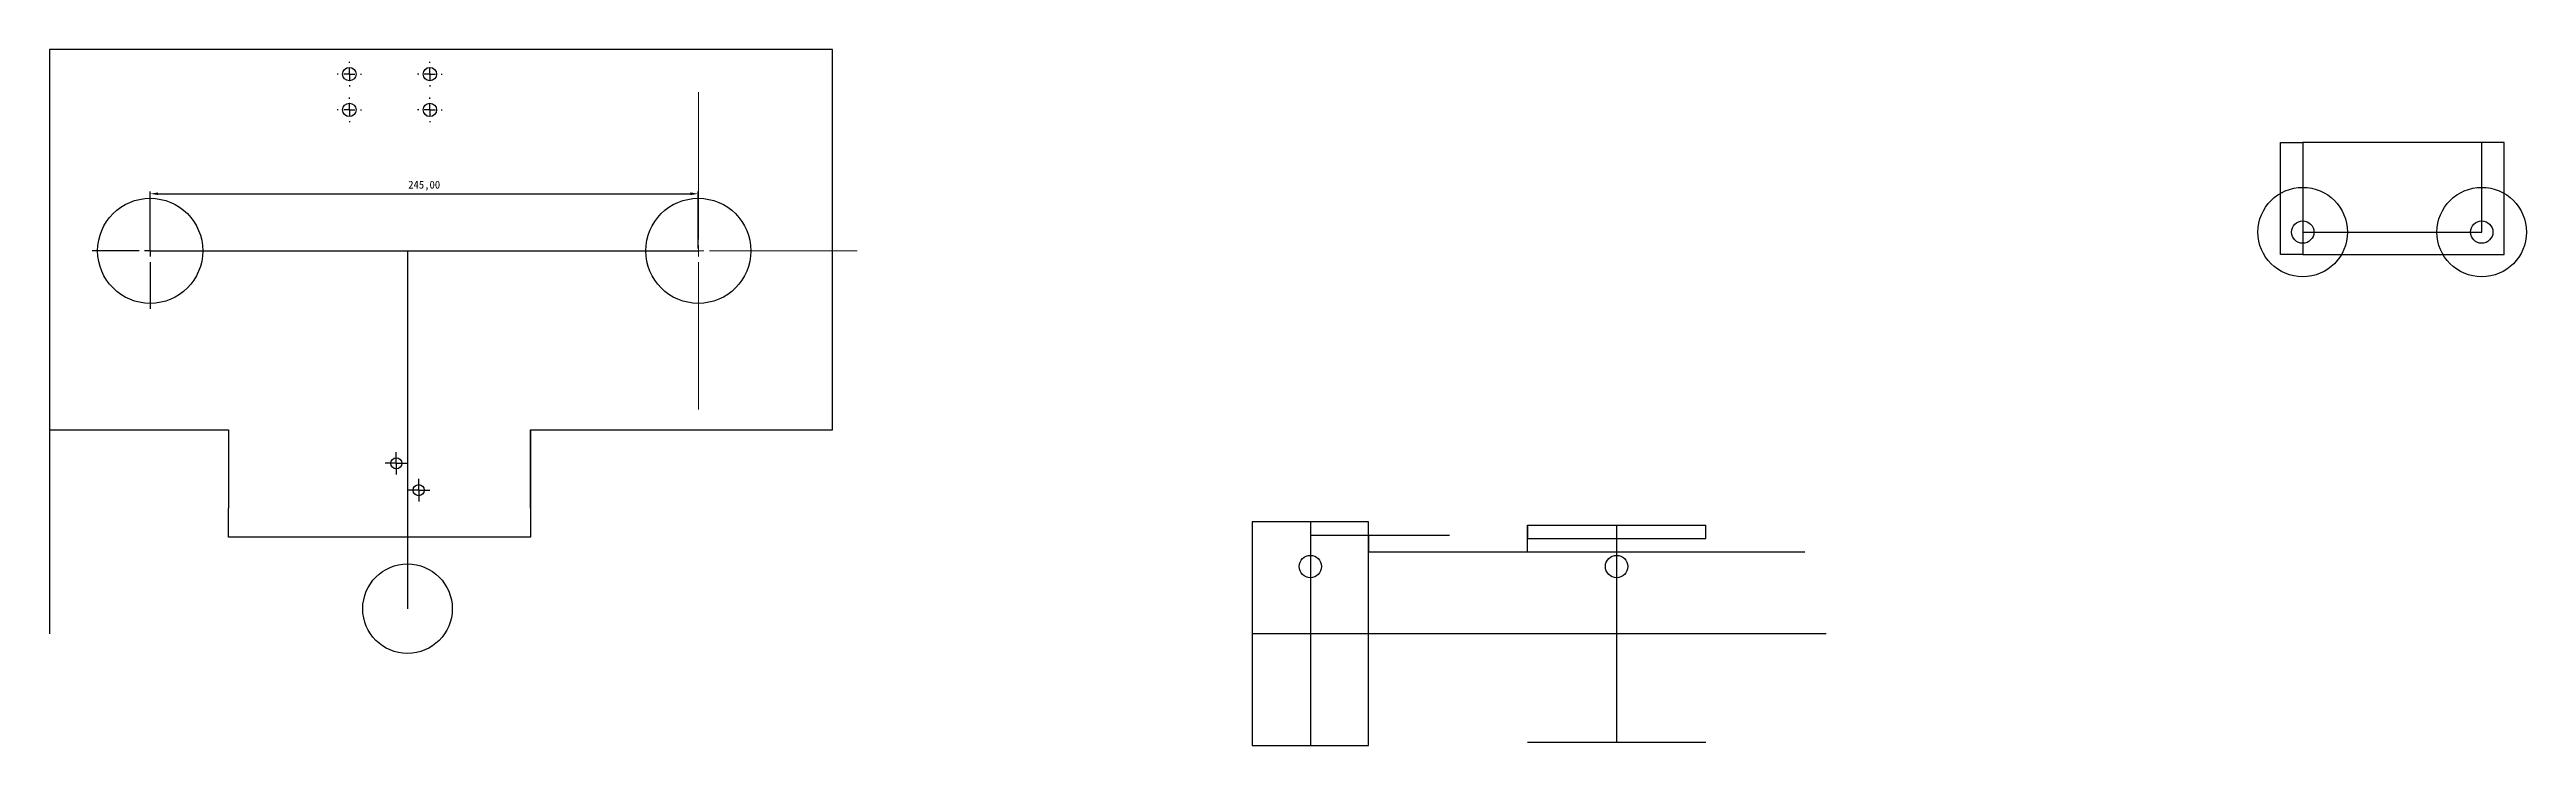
# Model space of a CAD drawing. Header units: millimetres. Extents: x 1 to 4048, y -393 to 1512.
# Drawn here: x 2258 to 3365, y 1201 to 1512 of the extents above; entities that cross this region are included whole.
import ezdxf

# ---------------------------------------------------------------- set-up
doc = ezdxf.new("R2010")
doc.units = ezdxf.units.MM
doc.header["$PDSIZE"] = -1
doc.layers.add('10', color=7, linetype='Continuous')
doc.dimstyles.new('ISO-25', dxfattribs={"dimtxt": 2.5, "dimasz": 2.5, "dimexe": 1.25, "dimexo": 0.625, "dimtad": 1, "dimtxsty": 'Standard', "dimcen": 2.5, "dimadec": 0, "dimazin": 0, "dimtfac": 1, "dimtmove": 0, "dimatfit": 3, "dimfxl": 1, "dimarcsym": 0})

msp = doc.modelspace()

# ---------------------------------------------------------------- blocks, each defined once
blk = doc.blocks.new('SW_CENTERMARKSYMBOL_0')
at = {"color": 0, "linetype": 'Continuous', "lineweight": 18}
for p, q in [((0, 5), (0, 71)), ((-5, 0), (-71, 0)), ((0, 0), (-2.5, 0)), ((0, 0), (0, 2.5)), ((0, 0), (0, -2.5)), ((0, 0), (2.5, 0)), ((5, 0), (71, 0)), ((0, -5), (0, -71))]:
    blk.add_line(p, q, dxfattribs=at)
blk = doc.blocks.new('SW_CENTERMARKSYMBOL_1')
at = {"layer": '10', "color": 0}
for p, q in [((0, 5), (0, 26)), ((-5, 0), (-26, 0)), ((0, 0), (-2.5, 0)), ((0, 0), (0, 2.5)), ((0, 0), (0, -2.5)), ((0, 0), (2.5, 0)), ((5, 0), (26, 0)), ((0, -5), (0, -26))]:
    blk.add_line(p, q, dxfattribs=at)
blk = doc.blocks.new('SW_CENTERMARKSYMBOL_2')
at = {"layer": '10', "color": 0}
for p, q in [((-2.5, 0), (-5, 0)), ((0, 0), (-2.5, 0)), ((0, 2.5), (0, 5)), ((0, 0), (0, 2.5)), ((0, 0), (0, -2.5)), ((0, 0), (2.5, 0)), ((2.5, 0), (5, 0)), ((0, -2.5), (0, -5))]:
    blk.add_line(p, q, dxfattribs=at)
blk = doc.blocks.new('SW_CENTERMARKSYMBOL_3')
at = {"layer": '10', "color": 0}
for p, q in [((-2.5, 0), (-5, 0)), ((0, 0), (-2.5, 0)), ((0, 2.5), (0, 5)), ((0, 0), (0, 2.5)), ((0, 0), (0, -2.5)), ((0, 0), (2.5, 0)), ((2.5, 0), (5, 0)), ((0, -2.5), (0, -5))]:
    blk.add_line(p, q, dxfattribs=at)
blk = doc.blocks.new('SW_CENTERMARKSYMBOL_4')
at = {"layer": '10', "color": 0}
for p, q in [((-5, 0), (-5.5, 0)), ((0, 0), (-2.5, 0)), ((0, 5), (0, 5.5)), ((0, 0), (0, 2.5)), ((0, 0), (0, -2.5)), ((0, 0), (2.5, 0)), ((5, 0), (5.5, 0)), ((0, -5), (0, -5.5))]:
    blk.add_line(p, q, dxfattribs=at)
blk = doc.blocks.new('SW_CENTERMARKSYMBOL_5')
at = {"layer": '10', "color": 0}
for p, q in [((-5, 0), (-5.5, 0)), ((0, 0), (-2.5, 0)), ((0, 5), (0, 5.5)), ((0, 0), (0, 2.5)), ((0, 0), (0, -2.5)), ((0, 0), (2.5, 0)), ((5, 0), (5.5, 0)), ((0, -5), (0, -5.5))]:
    blk.add_line(p, q, dxfattribs=at)
blk = doc.blocks.new('SW_CENTERMARKSYMBOL_6')
at = {"layer": '10', "color": 0}
for p, q in [((-5, 0), (-5.5, 0)), ((0, 0), (-2.5, 0)), ((0, 5), (0, 5.5)), ((0, 0), (0, 2.5)), ((0, 0), (0, -2.5)), ((0, 0), (2.5, 0)), ((5, 0), (5.5, 0)), ((0, -5), (0, -5.5))]:
    blk.add_line(p, q, dxfattribs=at)
blk = doc.blocks.new('SW_CENTERMARKSYMBOL_7')
at = {"layer": '10', "color": 0}
for p, q in [((-5, 0), (-5.5, 0)), ((0, 0), (-2.5, 0)), ((0, 5), (0, 5.5)), ((0, 0), (0, 2.5)), ((0, 0), (0, -2.5)), ((0, 0), (2.5, 0)), ((5, 0), (5.5, 0)), ((0, -5), (0, -5.5))]:
    blk.add_line(p, q, dxfattribs=at)
blk = doc.blocks.new('*D18')
at = {"color": 0, "lineweight": -2, "transparency": 16777216}
for p, q in [((2303.3, 1422.8), (2303.3, 1448.3)), ((2306.9, 1447.3), (2544.8, 1447.3)), ((2548.3, 1422.8), (2548.3, 1448.3))]:
    blk.add_line(p, q, dxfattribs=at)
at = {"color": 0, "transparency": 16777216}
for points in [[(2306.9, 1447.9), (2306.9, 1446.7), (2303.3, 1447.3)], [(2544.8, 1447.9), (2544.8, 1446.7), (2548.3, 1447.3)]]:
    blk.add_solid(points, dxfattribs=at)
at = {"layer": 'Defpoints', "color": 0, "transparency": 16777216}
for p in [(2548.3, 1447.3), (2303.3, 1421.8), (2548.3, 1421.8)]:
    blk.add_point(p, dxfattribs=at)
at = {"color": 0, "transparency": 16777216, "insert": (2425.8, 1450.9), "char_height": 3.5, "attachment_point": 5}
blk.add_mtext('245,00', dxfattribs=at)

# ---------------------------------------------------------------- dimensions: what is measured, and where the dimension line sits
dim = msp.add_linear_dim(base=(2548.347, 1447.33), p1=(2303.347, 1421.784), p2=(2548.347, 1421.784), dimstyle='ISO-25', override={"dimtxt": 3.5, "dimasz": 3.556, "dimexe": 1, "dimexo": 1, "dimgap": 1.524, "dimtih": 1, "dimtoh": 1, "dimzin": 1, "dimadec": 2, "dimtzin": 1})
dim.commit()
dim.dimension.update_dxf_attribs({"geometry": '*D18', "text_midpoint": (2425.847, 1450.896)})

# ---------------------------------------------------------------- linework, layer by layer
at = {"color": 7, "linetype": 'Continuous', "lineweight": 25}
for p, q in [((2608.347, 1511.784), (2258.347, 1511.784)), ((2258.347, 1511.784), (2258.347, 1250.566)), ((2608.347, 1341.784), (2608.347, 1511.784)), ((2258.347, 1341.784), (2338.347, 1341.784)), ((2338.347, 1341.784), (2338.347, 1306.784)), ((2473.347, 1341.784), (2608.347, 1341.784)), ((2473.347, 1306.784), (2473.347, 1341.784))]:
    msp.add_line(p, q, dxfattribs=at)
for p, q in [((3255.458, 1420.167), (3255.458, 1470.167)), ((3255.458, 1470.167), (3265.458, 1470.167)), ((3345.458, 1470.167), (3265.458, 1470.167)), ((3265.458, 1470.167), (3265.458, 1430.167)), ((3345.458, 1430.167), (3345.458, 1470.167)), ((3355.458, 1470.167), (3345.458, 1470.167)), ((3355.458, 1420.167), (3355.458, 1470.167)), ((3265.458, 1430.167), (3345.458, 1430.167)), ((3265.458, 1430.167), (3265.458, 1420.167)), ((2303.347, 1421.784), (2548.347, 1421.784)), ((2303.347, 1421.784), (2415.347, 1421.784)), ((2303.347, 1421.784), (2418.347, 1421.784)), ((2418.347, 1421.784), (2418.347, 1261.784)), ((3265.458, 1420.167), (3255.458, 1420.167)), ((3265.458, 1420.167), (3345.458, 1420.167)), ((3345.458, 1420.167), (3355.458, 1420.167)), ((2473.347, 1341.784), (2473.347, 1293.784)), ((2338.347, 1293.784), (2338.347, 1306.784)), ((2847.896, 1300.636), (2795.896, 1300.636)), ((2795.896, 1300.636), (2795.896, 1200.636)), ((2821.896, 1300.636), (2821.896, 1200.636)), ((2821.896, 1300.636), (2821.896, 1280.636)), ((2821.896, 1300.636), (2821.896, 1294.636)), ((2847.896, 1200.636), (2847.896, 1300.636)), ((2918.939, 1287.136), (2918.939, 1299.136)), ((2918.939, 1299.136), (2998.631, 1299.136)), ((2918.939, 1299.136), (2918.939, 1293.136)), ((2958.785, 1299.136), (2958.785, 1202.136)), ((2998.631, 1293.136), (2998.631, 1299.136)), ((2473.347, 1293.784), (2338.347, 1293.784)), ((2821.896, 1294.636), (2884.16, 1294.636)), ((2847.896, 1294.636), (2847.896, 1287.136)), ((2847.896, 1287.136), (3042.95, 1287.136)), ((2918.939, 1293.136), (2998.631, 1293.136)), ((2795.896, 1250.636), (3052.394, 1250.636)), ((2795.896, 1200.636), (2847.896, 1200.636)), ((2918.939, 1202.136), (2998.631, 1202.136))]:
    msp.add_line(p, q)
for centre, radius in [((2392.347, 1500.784), 3), ((2428.347, 1500.784), 3), ((2392.347, 1484.784), 3), ((2428.347, 1484.784), 3), ((2303.347, 1421.784), 23.5), ((2548.347, 1421.784), 23.5), ((2413.347, 1326.784), 2.5), ((2423.347, 1314.784), 2.5)]:
    msp.add_circle(centre, radius, dxfattribs=at)
for centre, radius in [((3265.458, 1430.167), 20), ((3345.458, 1430.167), 20), ((3265.458, 1430.167), 5), ((3345.458, 1430.167), 5), ((2821.896, 1280.636), 5), ((2958.785, 1280.636), 5), ((2418.347, 1261.784), 20)]:
    msp.add_circle(centre, radius)

# ---------------------------------------------------------------- block references
at = {"layer": '10'}
for name, p in [('SW_CENTERMARKSYMBOL_5', (2392.347, 1500.784)), ('SW_CENTERMARKSYMBOL_4', (2428.347, 1500.784)), ('SW_CENTERMARKSYMBOL_6', (2392.347, 1484.784)), ('SW_CENTERMARKSYMBOL_7', (2428.347, 1484.784)), ('SW_CENTERMARKSYMBOL_0', (2548.347, 1421.784)), ('SW_CENTERMARKSYMBOL_1', (2303.347, 1421.784)), ('SW_CENTERMARKSYMBOL_3', (2413.347, 1326.784)), ('SW_CENTERMARKSYMBOL_2', (2423.347, 1314.784))]:
    msp.add_blockref(name, p, dxfattribs=at)

msp.set_redraw_order([(e.dxf.handle, doc.entitydb.next_handle()) for e in msp.query("TEXT MTEXT ATTDEF DIMENSION ARC_DIMENSION")])  # texts and dimensions are drawn at this point

doc.saveas('drawing.dxf')
